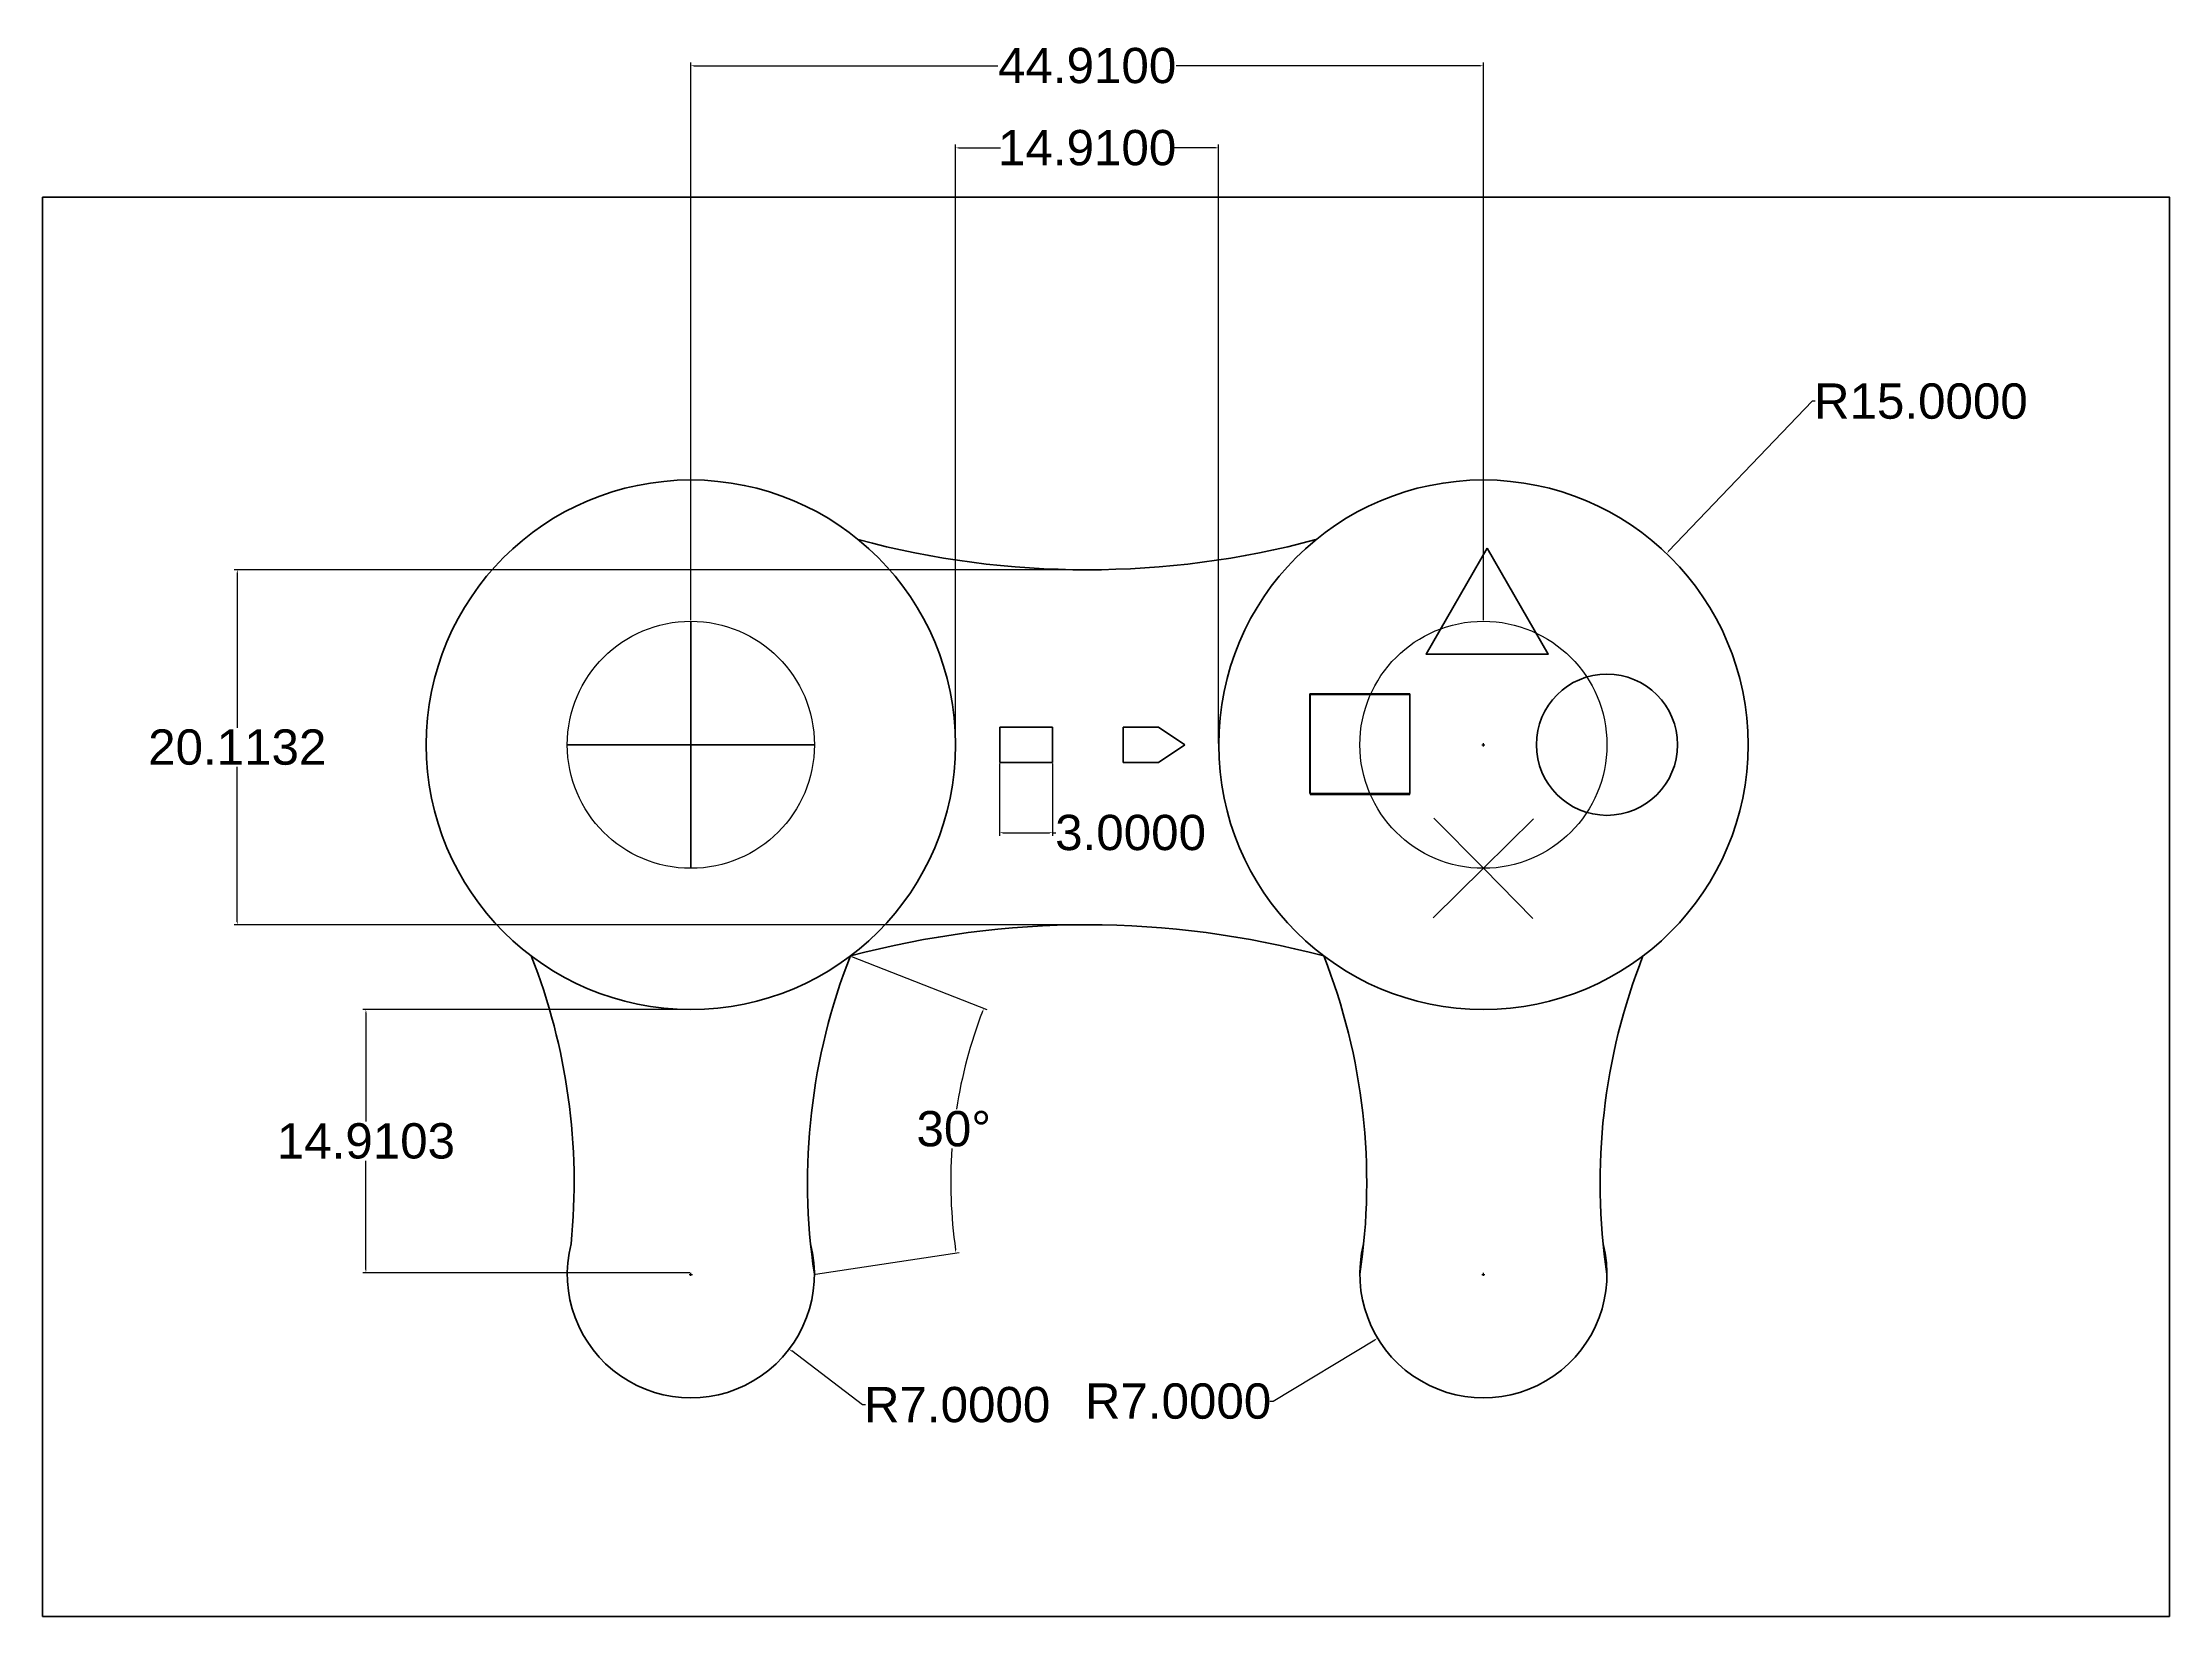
# Model space of a CAD drawing. Header units: inches. Extents: x 0 to 244, y 0 to 89.
# Drawn here: x 0.2 to 120.7, y 0 to 89.1 of the extents above; entities that cross this region are included whole.
import ezdxf

# ---------------------------------------------------------------- set-up
doc = ezdxf.new("R2010")
doc.units = ezdxf.units.IN
doc.header["$MEASUREMENT"] = 0
doc.layers.get('Defpoints').update_dxf_attribs({"color": 10, "lineweight": 100})
for name, color, linetype, lineweight, plot in [('Layer1', 3, 'Continuous', 100, False), ('Layer2', 6, 'Continuous', 100, False), ('Layer3', 5, 'Continuous', 100, False), ('Layer4', 253, 'Continuous', 200, False), ('Layer5', 255, 'Continuous', 50, False), ('Layer8', 30, 'Continuous', 50, False), ('Layer9', 250, 'Continuous', 50, False)]:
    doc.layers.add(name, color=color, linetype=linetype, lineweight=lineweight, plot=plot)
doc.layers.add('Layer6', color=2, linetype='Continuous', plot=False)
doc.styles.get("Standard").update_dxf_attribs({"font": 'arial.ttf', "height": 2})
doc.dimstyles.get("Standard").update_dxf_attribs({"dimtxt": 0.18, "dimasz": 0.18, "dimexe": 0.18, "dimexo": 0.0625, "dimgap": 0.09, "dimtad": 0, "dimtih": 1, "dimtoh": 1, "dimdec": 4, "dimzin": 0, "dimdsep": 46, "dimtxsty": 'Standard', "dimcen": 0.09, "dimadec": 0, "dimazin": 0, "dimtfac": 1, "dimtdec": 4, "dimtofl": 0, "dimtmove": 0, "dimatfit": 3, "dimfxl": 1, "dimtolj": 1, "dimtzin": 0, "dimarcsym": 0})

# ---------------------------------------------------------------- blocks, each defined once
blk = doc.blocks.new('*D11')
at = {"layer": 'Defpoints', "color": 0, "transparency": 16777216}
for p in [(81.85, 87.83), (36.94, 56.36), (81.85, 56.36)]:
    blk.add_point(p, dxfattribs=at)
at = {"layer": 'Layer6', "color": 0, "lineweight": -2, "transparency": 16777216}
for p, q in [((36.94, 56.43), (36.94, 88.01)), ((81.85, 56.43), (81.85, 88.01)), ((37.12, 87.83), (54.34, 87.83)), ((81.67, 87.83), (64.45, 87.83))]:
    blk.add_line(p, q, dxfattribs=at)
at = {"layer": 'Layer6', "color": 0, "transparency": 16777216}
for points in [[(37.12, 87.86), (37.12, 87.8), (36.94, 87.83)], [(81.67, 87.86), (81.67, 87.8), (81.85, 87.83)]]:
    blk.add_solid(points, dxfattribs=at)
at = {"layer": 'Layer6', "color": 0, "transparency": 16777216, "insert": (59.4, 87.83), "char_height": 2, "attachment_point": 5}
blk.add_mtext('\\A1;44.9100', dxfattribs=at)
blk = doc.blocks.new('*D13')
at = {"layer": 'Defpoints', "color": 0, "transparency": 16777216}
for p in [(66.85, 83.18), (51.94, 49.36), (66.85, 49.36)]:
    blk.add_point(p, dxfattribs=at)
at = {"layer": 'Layer6', "color": 0, "lineweight": -2, "transparency": 16777216}
for p, q in [((51.94, 49.43), (51.94, 83.36)), ((52.12, 83.18), (54.48, 83.18)), ((66.67, 83.18), (64.32, 83.18)), ((66.85, 49.43), (66.85, 83.36))]:
    blk.add_line(p, q, dxfattribs=at)
at = {"layer": 'Layer6', "color": 0, "transparency": 16777216}
for points in [[(52.12, 83.21), (52.12, 83.15), (51.94, 83.18)], [(66.67, 83.21), (66.67, 83.15), (66.85, 83.18)]]:
    blk.add_solid(points, dxfattribs=at)
at = {"layer": 'Layer6', "color": 0, "transparency": 16777216, "insert": (59.4, 83.18), "char_height": 2, "attachment_point": 5}
blk.add_mtext('\\A1;14.9100', dxfattribs=at)
blk = doc.blocks.new('*D14')
at = {"layer": 'Defpoints', "color": 0, "transparency": 16777216}
for p in [(81.85, 19.36), (75.86, 15.75)]:
    blk.add_point(p, dxfattribs=at)
at = {"layer": 'Layer6', "color": 0, "lineweight": -2, "transparency": 16777216}
for p, q in [((81.76, 19.36), (81.94, 19.36)), ((81.85, 19.27), (81.85, 19.45)), ((69.93, 12.17), (75.7, 15.66)), ((69.75, 12.17), (69.93, 12.17))]:
    blk.add_line(p, q, dxfattribs=at)
at = {"layer": 'Layer6', "color": 0, "transparency": 16777216}
blk.add_solid([(75.69, 15.68), (75.72, 15.63), (75.86, 15.75)], dxfattribs=at)
at = {"layer": 'Layer6', "color": 0, "transparency": 16777216, "insert": (64.55, 12.17), "char_height": 2, "attachment_point": 5}
blk.add_mtext('\\A1;R7.0000', dxfattribs=at)
blk = doc.blocks.new('*D15')
at = {"layer": 'Defpoints', "color": 0, "transparency": 16777216}
for p in [(36.94, 19.36), (42.51, 15.13)]:
    blk.add_point(p, dxfattribs=at)
at = {"layer": 'Layer6', "color": 0, "lineweight": -2, "transparency": 16777216}
for p, q in [((36.85, 19.36), (37.03, 19.36)), ((36.94, 19.27), (36.94, 19.45)), ((46.66, 11.97), (42.66, 15.02)), ((46.84, 11.97), (46.66, 11.97))]:
    blk.add_line(p, q, dxfattribs=at)
at = {"layer": 'Layer6', "color": 0, "transparency": 16777216}
blk.add_solid([(42.67, 15.04), (42.64, 14.99), (42.51, 15.13)], dxfattribs=at)
at = {"layer": 'Layer6', "color": 0, "transparency": 16777216, "insert": (52.03, 11.97), "char_height": 2, "attachment_point": 5}
blk.add_mtext('\\A1;R7.0000', dxfattribs=at)
blk = doc.blocks.new('*D16')
at = {"layer": 'Defpoints', "color": 0, "transparency": 16777216}
for p in [(36.85, 34.36), (18.53, 19.45), (36.94, 19.45)]:
    blk.add_point(p, dxfattribs=at)
at = {"layer": 'Layer6', "color": 0, "lineweight": -2, "transparency": 16777216}
for p, q in [((36.79, 34.36), (18.35, 34.36)), ((18.53, 34.18), (18.53, 28.02)), ((18.53, 19.63), (18.53, 25.8)), ((36.88, 19.45), (18.35, 19.45))]:
    blk.add_line(p, q, dxfattribs=at)
at = {"layer": 'Layer6', "color": 0, "transparency": 16777216}
for points in [[(18.5, 34.18), (18.56, 34.18), (18.53, 34.36)], [(18.5, 19.63), (18.56, 19.63), (18.53, 19.45)]]:
    blk.add_solid(points, dxfattribs=at)
at = {"layer": 'Layer6', "color": 0, "transparency": 16777216, "insert": (18.53, 26.91), "char_height": 2, "attachment_point": 5}
blk.add_mtext('\\A1;14.9103', dxfattribs=at)
blk = doc.blocks.new('*D17')
at = {"layer": 'Defpoints', "color": 0, "transparency": 16777216}
for p in [(59.4, 59.28), (11.24, 39.16), (59.4, 39.16)]:
    blk.add_point(p, dxfattribs=at)
at = {"layer": 'Layer6', "color": 0, "lineweight": -2, "transparency": 16777216}
for p, q in [((59.33, 59.28), (11.06, 59.28)), ((11.24, 59.1), (11.24, 50.33)), ((11.24, 39.34), (11.24, 48.11)), ((59.33, 39.16), (11.06, 39.16))]:
    blk.add_line(p, q, dxfattribs=at)
at = {"layer": 'Layer6', "color": 0, "transparency": 16777216}
for points in [[(11.21, 59.1), (11.27, 59.1), (11.24, 59.28)], [(11.21, 39.34), (11.27, 39.34), (11.24, 39.16)]]:
    blk.add_solid(points, dxfattribs=at)
at = {"layer": 'Layer6', "color": 0, "transparency": 16777216, "insert": (11.24, 49.22), "char_height": 2, "attachment_point": 5}
blk.add_mtext('\\A1;20.1132', dxfattribs=at)
blk = doc.blocks.new('*D18')
at = {"layer": 'Defpoints', "color": 0, "transparency": 16777216}
for p in [(92.23, 60.2), (81.85, 49.36)]:
    blk.add_point(p, dxfattribs=at)
at = {"layer": 'Layer6', "color": 0, "lineweight": -2, "transparency": 16777216}
for p, q in [((100.48, 68.82), (92.35, 60.33)), ((100.66, 68.82), (100.48, 68.82)), ((81.85, 49.27), (81.85, 49.45)), ((81.76, 49.36), (81.94, 49.36))]:
    blk.add_line(p, q, dxfattribs=at)
at = {"layer": 'Layer6', "color": 0, "transparency": 16777216}
blk.add_solid([(92.33, 60.35), (92.37, 60.31), (92.23, 60.2)], dxfattribs=at)
at = {"layer": 'Layer6', "color": 0, "transparency": 16777216, "insert": (106.64, 68.82), "char_height": 2, "attachment_point": 5}
blk.add_mtext('\\A1;R15.0000', dxfattribs=at)
blk = doc.blocks.new('*D20')
at = {"layer": 'Defpoints', "color": 0, "transparency": 16777216}
for p in [(54.44, 48.36), (57.44, 48.36), (57.44, 44.38)]:
    blk.add_point(p, dxfattribs=at)
at = {"layer": 'Layer6', "color": 0, "lineweight": -2, "transparency": 16777216}
for p, q in [((54.44, 48.3), (54.44, 44.2)), ((57.44, 48.3), (57.44, 44.2)), ((54.62, 44.38), (57.26, 44.38)), ((57.44, 44.38), (57.62, 44.38))]:
    blk.add_line(p, q, dxfattribs=at)
at = {"layer": 'Layer6', "color": 0, "transparency": 16777216}
for points in [[(54.62, 44.41), (54.62, 44.35), (54.44, 44.38)], [(57.26, 44.41), (57.26, 44.35), (57.44, 44.38)]]:
    blk.add_solid(points, dxfattribs=at)
at = {"layer": 'Layer6', "color": 0, "transparency": 16777216, "insert": (61.86, 44.38), "char_height": 2, "attachment_point": 5}
blk.add_mtext('\\A1;3.0000', dxfattribs=at)
blk = doc.blocks.new('*D21')
at = {"layer": 'Defpoints', "color": 0, "transparency": 16777216}
for p in [(45.98, 37.4), (52.21, 29.92), (78.61, 24.57), (43.94, 19.36)]:
    blk.add_point(p, dxfattribs=at)
at = {"layer": 'Layer6', "color": 0, "lineweight": -2, "transparency": 16777216}
for p, q in [((46.04, 37.37), (53.71, 34.36)), ((44, 19.37), (52.15, 20.6))]:
    blk.add_line(p, q, dxfattribs=at)
for start, end in [(158.9198, 171.1511), (175.9117, 188.1542)]:
    blk.add_arc((78.61, 24.57), 26.94, start, end, dxfattribs=at)
at = {"layer": 'Layer6', "color": 0, "transparency": 16777216}
for points in [[(53.45, 34.27), (53.5, 34.25), (53.54, 34.43)], [(51.97, 20.75), (51.91, 20.74), (51.97, 20.57)]]:
    blk.add_solid(points, dxfattribs=at)
at = {"layer": 'Layer6', "color": 0, "transparency": 16777216, "insert": (51.84, 27.6), "char_height": 2, "attachment_point": 5}
blk.add_mtext('\\A1;30°', dxfattribs=at)

msp = doc.modelspace()

# ---------------------------------------------------------------- linework, layer by layer
at = {"layer": 'Defpoints'}
msp.add_circle((88.85208, 49.36415), 4, dxfattribs=at)
at = {"layer": 'Layer1'}
msp.add_lwpolyline([(82.06734, 60.50031), (78.60323, 54.50031), (85.53144, 54.50031)], close=True, dxfattribs=at)
at = {"layer": 'Layer2'}
for p, q in [((74.85208, 52.25415), (72.02368, 52.25415)), ((72.02368, 52.25415), (72.02368, 46.59725)), ((77.68058, 52.25415), (74.85208, 52.25415)), ((77.68058, 46.59725), (77.68058, 52.25415)), ((72.02368, 46.59725), (77.68058, 46.59725))]:
    msp.add_line(p, q, dxfattribs=at)
at = {"layer": 'Layer3'}
for q in [(79.04446, 45.21323), (84.69722, 45.17576), (79.003, 39.55652), (84.6597, 39.51507)]:
    msp.add_line((81.85208, 42.36415), q, dxfattribs=at)
at = {"layer": 'Layer4'}
for p, q in [((36.94208, 56.36415), (36.94208, 42.36415)), ((29.94208, 49.36415), (43.94208, 49.36415))]:
    msp.add_line(p, q, dxfattribs=at)
at = {"layer": 'Layer5'}
for p, q in [((54.44208, 49.36415), (54.44208, 50.36415)), ((54.44208, 50.36415), (57.44208, 50.36415)), ((57.44208, 50.36415), (57.44208, 48.36415)), ((61.44208, 49.36415), (61.44208, 50.36415)), ((61.44208, 50.36415), (63.44208, 50.36415)), ((63.44208, 50.36415), (64.94208, 49.36415)), ((54.44208, 49.36415), (54.44208, 48.36415)), ((57.44208, 48.36415), (54.44208, 48.36415)), ((61.44208, 49.36415), (61.44208, 48.36415)), ((61.44208, 48.36415), (63.44208, 48.36415)), ((64.94208, 49.36415), (63.44208, 48.36415))]:
    msp.add_line(p, q, dxfattribs=at)
at = {"layer": 'Layer6'}
msp.add_lwpolyline([(72.02708, 46.53915), (77.67708, 46.53915), (77.67708, 52.18915), (72.02708, 52.18915)], close=True, dxfattribs=at)
for centre in [(36.94208, 49.36415), (81.85208, 49.36415)]:
    msp.add_circle(centre, 7, dxfattribs=at)
at = {"layer": 'Layer8'}
msp.add_lwpolyline([(0.20621, 80.3939), (120.72765, 80.3939), (120.72765, -0.01953), (0.20621, -0.01953)], close=True, dxfattribs=at)
at = {"layer": 'Layer9'}
for centre in [(36.94208, 49.36415), (81.85208, 49.36415)]:
    msp.add_circle(centre, 15, dxfattribs=at)
for centre, radius, start, end in [((59.39708, 109.37705), 50.10183, 255, 285), ((59.39708, -12.65909), 51.82115, 75, 105), ((-4.72771, 24.56849), 35.05823, 354.2988586, 21.4629749), ((78.61187, 24.56849), 35.05823, 158.5370251, 188.5370251), ((40.18229, 24.56849), 35.05823, 351.4629749, 21.4629749), ((123.52187, 24.56849), 35.05823, 158.5370251, 188.5370251), ((36.94208, 19.36415), 7, 165.7618335, 14.2381665), ((81.85208, 19.36415), 7, 165.7618335, 14.2381665)]:
    msp.add_arc(centre, radius, start, end, dxfattribs=at)

# ---------------------------------------------------------------- dimensions: what is measured, and where the dimension line sits
at = {"layer": 'Layer6'}
for base, p1, p2, picture, middle in [((81.85208, 87.83257), (36.94208, 56.36415), (81.85208, 56.36415), '*D11', (59.39708, 87.83257)), ((66.85208, 83.1798), (51.94208, 49.36415), (66.85208, 49.36415), '*D13', (59.39708, 83.1798)), ((57.44208, 44.37892), (54.44208, 48.36415), (57.44208, 48.36415), '*D20', (61.85942, 44.37892))]:
    dim = msp.add_linear_dim(base=base, p1=p1, p2=p2, dimstyle='Standard', dxfattribs=at)
    dim.commit()
    dim.dimension.update_dxf_attribs({"geometry": picture, "text_midpoint": middle})
for center, mpoint, picture, middle in [((81.85208, 49.36415), (92.2278, 60.19671), '*D18', (106.63643, 68.81689)), ((36.94208, 19.36415), (42.51252, 15.12502), '*D15', (52.03061, 11.97215)), ((81.85208, 19.36415), (75.85739, 15.74978), '*D14', (64.5524, 12.17445))]:
    dim = msp.add_radius_dim(center=center, mpoint=mpoint, dimstyle='Standard', dxfattribs=at)
    dim.commit()
    dim.dimension.update_dxf_attribs({"geometry": picture, "text_midpoint": middle, "dimtype": 164})
for base, p1, p2, picture, middle in [((11.24183, 39.16205), (59.39708, 59.27522), (59.39708, 39.16205), '*D17', (11.24183, 49.21863)), ((18.52694, 19.45415), (36.85208, 34.36442), (36.94208, 19.45415), '*D16', (18.52694, 26.90928))]:
    dim = msp.add_linear_dim(base=base, p1=p1, p2=p2, angle=90, dimstyle='Standard', dxfattribs=at)
    dim.commit()
    dim.dimension.update_dxf_attribs({"geometry": picture, "text_midpoint": middle})
dim = msp.add_angular_dim_3p(base=(52.20747, 29.92276), center=(78.61187, 24.56849), p1=(45.98478, 37.39629), p2=(43.94208, 19.36415), dimstyle='Standard', dxfattribs=at)
dim.commit()
dim.dimension.update_dxf_attribs({"geometry": '*D21', "text_midpoint": (51.8413, 27.60109)})

doc.saveas('drawing.dxf')
